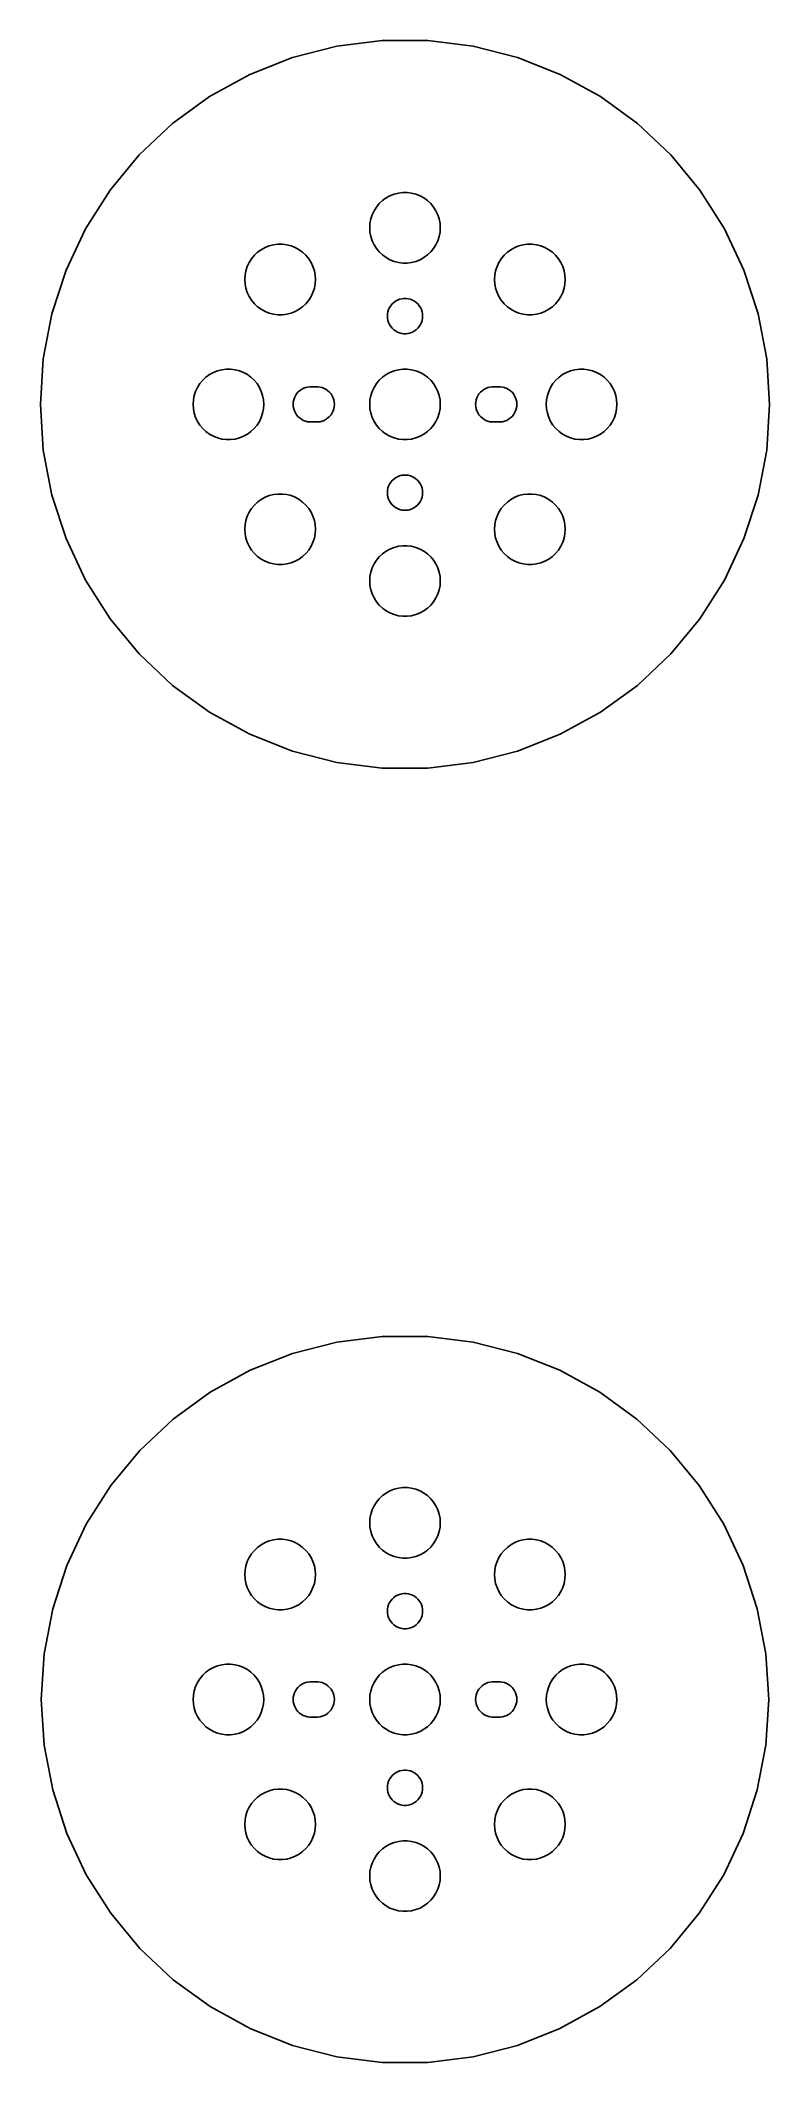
# Model space of a CAD drawing. Header units: metres. Extents: x -31 to 31, y -31 to 141.
import ezdxf

# ---------------------------------------------------------------- set-up
doc = ezdxf.new("R2010")
doc.units = ezdxf.units.M

msp = doc.modelspace()

# ---------------------------------------------------------------- linework, layer by layer
for p, q in [((-1.94472, 140.911), (-5.80351, 140.423)), ((1.94472, 140.911), (-1.94472, 140.911)), ((5.80351, 140.423), (1.94472, 140.911)), ((-9.57079, 139.456), (-13.1871, 138.024)), ((-5.80351, 140.423), (-9.57079, 139.456)), ((9.57079, 139.456), (5.80351, 140.423)), ((13.1871, 138.024), (9.57079, 139.456)), ((-13.1871, 138.024), (-16.5955, 136.15)), ((16.5955, 136.15), (13.1871, 138.024)), ((-16.5955, 136.15), (-19.7421, 133.864)), ((19.7421, 133.864), (16.5955, 136.15)), ((-19.7421, 133.864), (-22.5774, 131.202)), ((22.5774, 131.202), (19.7421, 133.864)), ((-22.5774, 131.202), (-25.0566, 128.205)), ((25.0566, 128.205), (22.5774, 131.202)), ((-25.0566, 128.205), (-27.1407, 124.921)), ((-2.1869, 127.054), (-1.91226, 127.312)), ((-1.91226, 127.312), (-1.60747, 127.533)), ((-1.60747, 127.533), (-1.27733, 127.714)), ((-1.27733, 127.714), (-0.927048, 127.853)), ((-0.927048, 127.853), (-0.562134, 127.947)), ((-0.562134, 127.947), (-0.18837, 127.994)), ((-0.18837, 127.994), (0.18837, 127.994)), ((0.18837, 127.994), (0.562134, 127.947)), ((0.562134, 127.947), (0.927048, 127.853)), ((0.927048, 127.853), (1.27733, 127.714)), ((1.27733, 127.714), (1.60747, 127.533)), ((1.60747, 127.533), (1.91226, 127.312)), ((1.91226, 127.312), (2.1869, 127.054)), ((27.1407, 124.921), (25.0566, 128.205)), ((-2.97633, 125.376), (-2.90575, 125.746)), ((-2.90575, 125.746), (-2.78932, 126.104)), ((-2.78932, 126.104), (-2.62891, 126.445)), ((-2.62891, 126.445), (-2.42705, 126.763)), ((-2.42705, 126.763), (-2.1869, 127.054)), ((2.1869, 127.054), (2.42705, 126.763)), ((2.42705, 126.763), (2.62891, 126.445)), ((2.62891, 126.445), (2.78932, 126.104)), ((2.78932, 126.104), (2.90575, 125.746)), ((2.90575, 125.746), (2.97633, 125.376)), ((-27.1407, 124.921), (-28.7968, 121.401)), ((-3, 125), (-2.97633, 125.376)), ((-2.97633, 124.624), (-3, 125)), ((-2.90575, 124.254), (-2.97633, 124.624)), ((-2.78932, 123.896), (-2.90575, 124.254)), ((-2.62891, 123.555), (-2.78932, 123.896)), ((2.78932, 123.896), (2.62891, 123.555)), ((2.90575, 124.254), (2.78932, 123.896)), ((2.97633, 124.624), (2.90575, 124.254)), ((2.97633, 125.376), (3, 125)), ((3, 125), (2.97633, 124.624)), ((28.7968, 121.401), (27.1407, 124.921)), ((-13.3963, 121.711), (-13.2359, 122.052)), ((-13.2359, 122.052), (-13.034, 122.37)), ((-13.034, 122.37), (-12.7939, 122.661)), ((-12.7939, 122.661), (-12.5193, 122.919)), ((-12.5193, 122.919), (-12.2145, 123.14)), ((-12.2145, 123.14), (-11.8843, 123.321)), ((-11.8843, 123.321), (-11.534, 123.46)), ((-11.534, 123.46), (-11.1691, 123.554)), ((-11.1691, 123.554), (-10.7954, 123.601)), ((-10.7954, 123.601), (-10.4186, 123.601)), ((-10.4186, 123.601), (-10.0448, 123.554)), ((-10.0448, 123.554), (-9.67995, 123.46)), ((-9.67995, 123.46), (-9.32965, 123.321)), ((-9.32965, 123.321), (-8.99951, 123.14)), ((-8.99951, 123.14), (-8.69472, 122.919)), ((-8.69472, 122.919), (-8.42009, 122.661)), ((-8.42009, 122.661), (-8.17995, 122.37)), ((-8.17995, 122.37), (-7.97807, 122.052)), ((-7.97807, 122.052), (-7.81766, 121.711)), ((-2.42705, 123.237), (-2.62891, 123.555)), ((-2.1869, 122.946), (-2.42705, 123.237)), ((-1.91226, 122.688), (-2.1869, 122.946)), ((-1.60747, 122.467), (-1.91226, 122.688)), ((-1.27733, 122.286), (-1.60747, 122.467)), ((-0.927048, 122.147), (-1.27733, 122.286)), ((-0.562134, 122.053), (-0.927048, 122.147)), ((-0.18837, 122.006), (-0.562134, 122.053)), ((0.18837, 122.006), (-0.18837, 122.006)), ((0.562134, 122.053), (0.18837, 122.006)), ((0.927048, 122.147), (0.562134, 122.053)), ((1.27733, 122.286), (0.927048, 122.147)), ((1.60747, 122.467), (1.27733, 122.286)), ((1.91226, 122.688), (1.60747, 122.467)), ((2.1869, 122.946), (1.91226, 122.688)), ((2.42705, 123.237), (2.1869, 122.946)), ((2.62891, 123.555), (2.42705, 123.237)), ((7.81766, 121.711), (7.97807, 122.052)), ((7.97807, 122.052), (8.17995, 122.37)), ((8.17995, 122.37), (8.42009, 122.661)), ((8.42009, 122.661), (8.69472, 122.919)), ((8.69472, 122.919), (8.99951, 123.14)), ((8.99951, 123.14), (9.32965, 123.321)), ((9.32965, 123.321), (9.67995, 123.46)), ((9.67995, 123.46), (10.0448, 123.554)), ((10.0448, 123.554), (10.4186, 123.601)), ((10.4186, 123.601), (10.7954, 123.601)), ((10.7954, 123.601), (11.1691, 123.554)), ((11.1691, 123.554), (11.534, 123.46)), ((11.534, 123.46), (11.8843, 123.321)), ((11.8843, 123.321), (12.2145, 123.14)), ((12.2145, 123.14), (12.5193, 122.919)), ((12.5193, 122.919), (12.7939, 122.661)), ((12.7939, 122.661), (13.034, 122.37)), ((13.034, 122.37), (13.2359, 122.052)), ((13.2359, 122.052), (13.3963, 121.711)), ((-28.7968, 121.401), (-29.9987, 117.702)), ((-13.607, 120.607), (-13.5833, 120.983)), ((-13.5833, 120.231), (-13.607, 120.607)), ((-13.5833, 120.983), (-13.5127, 121.353)), ((-13.5127, 119.861), (-13.5833, 120.231)), ((-13.5127, 121.353), (-13.3963, 121.711)), ((-7.81766, 121.711), (-7.70125, 121.353)), ((-7.70125, 121.353), (-7.63065, 120.983)), ((-7.63065, 120.231), (-7.70125, 119.861)), ((-7.63065, 120.983), (-7.60699, 120.607)), ((-7.60699, 120.607), (-7.63065, 120.231)), ((7.60699, 120.607), (7.63065, 120.983)), ((7.63065, 120.231), (7.60699, 120.607)), ((7.63065, 120.983), (7.70125, 121.353)), ((7.70125, 119.861), (7.63065, 120.231)), ((7.70125, 121.353), (7.81766, 121.711)), ((13.3963, 121.711), (13.5127, 121.353)), ((13.5127, 121.353), (13.5833, 120.983)), ((13.5833, 120.231), (13.5127, 119.861)), ((13.5833, 120.983), (13.607, 120.607)), ((13.607, 120.607), (13.5833, 120.231)), ((29.9987, 117.702), (28.7968, 121.401)), ((-13.3963, 119.503), (-13.5127, 119.861)), ((-13.2359, 119.162), (-13.3963, 119.503)), ((-13.034, 118.844), (-13.2359, 119.162)), ((-12.7939, 118.553), (-13.034, 118.844)), ((-12.5193, 118.295), (-12.7939, 118.553)), ((-8.42009, 118.553), (-8.69472, 118.295)), ((-8.17995, 118.844), (-8.42009, 118.553)), ((-7.97807, 119.162), (-8.17995, 118.844)), ((-7.81766, 119.503), (-7.97807, 119.162)), ((-7.70125, 119.861), (-7.81766, 119.503)), ((-1.21352, 118.382), (-1.09344, 118.527)), ((-1.09344, 118.527), (-0.956131, 118.656)), ((-0.956131, 118.656), (-0.803726, 118.766)), ((-0.803726, 118.766), (-0.638657, 118.857)), ((-0.638657, 118.857), (-0.463516, 118.927)), ((-0.463516, 118.927), (-0.281067, 118.973)), ((-0.281067, 118.973), (-0.094177, 118.997)), ((-0.094177, 118.997), (0.094177, 118.997)), ((0.094177, 118.997), (0.281067, 118.973)), ((0.281067, 118.973), (0.463516, 118.927)), ((0.463516, 118.927), (0.638657, 118.857)), ((0.638657, 118.857), (0.803726, 118.766)), ((0.803726, 118.766), (0.956131, 118.656)), ((0.956131, 118.656), (1.09344, 118.527)), ((1.09344, 118.527), (1.21352, 118.382)), ((7.81766, 119.503), (7.70125, 119.861)), ((7.97807, 119.162), (7.81766, 119.503)), ((8.17995, 118.844), (7.97807, 119.162)), ((8.42009, 118.553), (8.17995, 118.844)), ((8.69472, 118.295), (8.42009, 118.553)), ((12.7939, 118.553), (12.5193, 118.295)), ((13.034, 118.844), (12.7939, 118.553)), ((13.2359, 119.162), (13.034, 118.844)), ((13.3963, 119.503), (13.2359, 119.162)), ((13.5127, 119.861), (13.3963, 119.503)), ((-29.9987, 117.702), (-30.7275, 113.882)), ((-12.2145, 118.074), (-12.5193, 118.295)), ((-11.8843, 117.893), (-12.2145, 118.074)), ((-11.534, 117.754), (-11.8843, 117.893)), ((-11.1691, 117.66), (-11.534, 117.754)), ((-10.7954, 117.613), (-11.1691, 117.66)), ((-10.4186, 117.613), (-10.7954, 117.613)), ((-10.0448, 117.66), (-10.4186, 117.613)), ((-9.67995, 117.754), (-10.0448, 117.66)), ((-9.32965, 117.893), (-9.67995, 117.754)), ((-8.99951, 118.074), (-9.32965, 117.893)), ((-8.69472, 118.295), (-8.99951, 118.074)), ((-1.5, 117.5), (-1.48816, 117.688)), ((-1.48816, 117.312), (-1.5, 117.5)), ((-1.48816, 117.688), (-1.45287, 117.873)), ((-1.45287, 117.127), (-1.48816, 117.312)), ((-1.45287, 117.873), (-1.39465, 118.052)), ((-1.39465, 116.948), (-1.45287, 117.127)), ((-1.39465, 118.052), (-1.31445, 118.223)), ((-1.31445, 116.777), (-1.39465, 116.948)), ((-1.31445, 118.223), (-1.21352, 118.382)), ((1.21352, 118.382), (1.31445, 118.223)), ((1.31445, 118.223), (1.39465, 118.052)), ((1.39465, 116.948), (1.31445, 116.777)), ((1.39465, 118.052), (1.45287, 117.873)), ((1.45287, 117.127), (1.39465, 116.948)), ((1.45287, 117.873), (1.48816, 117.688)), ((1.48816, 117.312), (1.45287, 117.127)), ((1.48816, 117.688), (1.5, 117.5)), ((1.5, 117.5), (1.48816, 117.312)), ((8.99951, 118.074), (8.69472, 118.295)), ((9.32965, 117.893), (8.99951, 118.074)), ((9.67995, 117.754), (9.32965, 117.893)), ((10.0448, 117.66), (9.67995, 117.754)), ((10.4186, 117.613), (10.0448, 117.66)), ((10.7954, 117.613), (10.4186, 117.613)), ((11.1691, 117.66), (10.7954, 117.613)), ((11.534, 117.754), (11.1691, 117.66)), ((11.8843, 117.893), (11.534, 117.754)), ((12.2145, 118.074), (11.8843, 117.893)), ((12.5193, 118.295), (12.2145, 118.074)), ((30.7275, 113.882), (29.9987, 117.702)), ((-1.21352, 116.618), (-1.31445, 116.777)), ((-1.09344, 116.473), (-1.21352, 116.618)), ((-0.956131, 116.344), (-1.09344, 116.473)), ((-0.803726, 116.234), (-0.956131, 116.344)), ((-0.638657, 116.143), (-0.803726, 116.234)), ((-0.463516, 116.073), (-0.638657, 116.143)), ((-0.281067, 116.027), (-0.463516, 116.073)), ((-0.094177, 116.003), (-0.281067, 116.027)), ((0.094177, 116.003), (-0.094177, 116.003)), ((0.281067, 116.027), (0.094177, 116.003)), ((0.463516, 116.073), (0.281067, 116.027)), ((0.638657, 116.143), (0.463516, 116.073)), ((0.803726, 116.234), (0.638657, 116.143)), ((0.956131, 116.344), (0.803726, 116.234)), ((1.09344, 116.473), (0.956131, 116.344)), ((1.21352, 116.618), (1.09344, 116.473)), ((1.31445, 116.777), (1.21352, 116.618)), ((-30.7275, 113.882), (-30.9717, 110)), ((30.9717, 110), (30.7275, 113.882)), ((-17.6289, 111.445), (-17.427, 111.763)), ((-17.427, 111.763), (-17.1869, 112.054)), ((-17.1869, 112.054), (-16.9123, 112.312)), ((-16.9123, 112.312), (-16.6075, 112.533)), ((-16.6075, 112.533), (-16.2773, 112.714)), ((-16.2773, 112.714), (-15.927, 112.853)), ((-15.927, 112.853), (-15.5621, 112.947)), ((-15.5621, 112.947), (-15.1884, 112.994)), ((-15.1884, 112.994), (-14.8116, 112.994)), ((-14.8116, 112.994), (-14.4379, 112.947)), ((-14.4379, 112.947), (-14.0729, 112.853)), ((-14.0729, 112.853), (-13.7227, 112.714)), ((-13.7227, 112.714), (-13.3925, 112.533)), ((-13.3925, 112.533), (-13.0877, 112.312)), ((-13.0877, 112.312), (-12.8131, 112.054)), ((-12.8131, 112.054), (-12.5729, 111.763)), ((-12.5729, 111.763), (-12.3711, 111.445)), ((-2.62891, 111.445), (-2.42705, 111.763)), ((-2.42705, 111.763), (-2.1869, 112.054)), ((-2.1869, 112.054), (-1.91226, 112.312)), ((-1.91226, 112.312), (-1.60747, 112.533)), ((-1.60747, 112.533), (-1.27733, 112.714)), ((-1.27733, 112.714), (-0.927048, 112.853)), ((-0.927048, 112.853), (-0.562134, 112.947)), ((-0.562134, 112.947), (-0.18837, 112.994)), ((-0.18837, 112.994), (0.18837, 112.994)), ((0.18837, 112.994), (0.562134, 112.947)), ((0.562134, 112.947), (0.927048, 112.853)), ((0.927048, 112.853), (1.27733, 112.714)), ((1.27733, 112.714), (1.60747, 112.533)), ((1.60747, 112.533), (1.91226, 112.312)), ((1.91226, 112.312), (2.1869, 112.054)), ((2.1869, 112.054), (2.42705, 111.763)), ((2.42705, 111.763), (2.62891, 111.445)), ((12.3711, 111.445), (12.5729, 111.763)), ((12.5729, 111.763), (12.8131, 112.054)), ((12.8131, 112.054), (13.0877, 112.312)), ((13.0877, 112.312), (13.3925, 112.533)), ((13.3925, 112.533), (13.7227, 112.714)), ((13.7227, 112.714), (14.0729, 112.853)), ((14.0729, 112.853), (14.4379, 112.947)), ((14.4379, 112.947), (14.8116, 112.994)), ((14.8116, 112.994), (15.1884, 112.994)), ((15.1884, 112.994), (15.5621, 112.947)), ((15.5621, 112.947), (15.927, 112.853)), ((15.927, 112.853), (16.2773, 112.714)), ((16.2773, 112.714), (16.6075, 112.533)), ((16.6075, 112.533), (16.9123, 112.312)), ((16.9123, 112.312), (17.1869, 112.054)), ((17.1869, 112.054), (17.427, 111.763)), ((17.427, 111.763), (17.6289, 111.445)), ((-30.9717, 110), (-30.7275, 106.118)), ((-18, 110), (-17.9763, 110.376)), ((-17.9763, 109.624), (-18, 110)), ((-17.9763, 110.376), (-17.9057, 110.746)), ((-17.9057, 110.746), (-17.7893, 111.104)), ((-17.7893, 111.104), (-17.6289, 111.445)), ((-12.3711, 111.445), (-12.2107, 111.104)), ((-12.2107, 111.104), (-12.0942, 110.746)), ((-12.0942, 110.746), (-12.0237, 110.376)), ((-12.0237, 110.376), (-12, 110)), ((-12, 110), (-12.0237, 109.624)), ((-9.5, 110), (-9.48816, 110.188)), ((-9.48816, 109.812), (-9.5, 110)), ((-9.48816, 110.188), (-9.45287, 110.373)), ((-9.45287, 110.373), (-9.39465, 110.552)), ((-9.39465, 110.552), (-9.31445, 110.723)), ((-9.31445, 110.723), (-9.21352, 110.882)), ((-9.21352, 110.882), (-9.09344, 111.027)), ((-9.09344, 111.027), (-8.95613, 111.156)), ((-8.95613, 111.156), (-8.80373, 111.266)), ((-8.80373, 111.266), (-8.63866, 111.357)), ((-8.63866, 111.357), (-8.46352, 111.427)), ((-8.46352, 111.427), (-8.28107, 111.473)), ((-8.28107, 111.473), (-8.09418, 111.497)), ((-8.09418, 111.497), (-7.40581, 111.497)), ((-7.40581, 111.497), (-7.21892, 111.473)), ((-7.21892, 111.473), (-7.03647, 111.427)), ((-7.03647, 111.427), (-6.86133, 111.357)), ((-6.86133, 111.357), (-6.69626, 111.266)), ((-6.69626, 111.266), (-6.54385, 111.156)), ((-6.54385, 111.156), (-6.40654, 111.027)), ((-6.40654, 111.027), (-6.28647, 110.882)), ((-6.28647, 110.882), (-6.18553, 110.723)), ((-6.18553, 110.723), (-6.10533, 110.552)), ((-6.10533, 110.552), (-6.04712, 110.373)), ((-6.04712, 110.373), (-6.01183, 110.188)), ((-6.01183, 110.188), (-6, 110)), ((-6, 110), (-6.01183, 109.812)), ((-3, 110), (-2.97633, 110.376)), ((-2.97633, 109.624), (-3, 110)), ((-2.97633, 110.376), (-2.90575, 110.746)), ((-2.90575, 110.746), (-2.78932, 111.104)), ((-2.78932, 111.104), (-2.62891, 111.445)), ((2.62891, 111.445), (2.78932, 111.104)), ((2.78932, 111.104), (2.90575, 110.746)), ((2.90575, 110.746), (2.97633, 110.376)), ((2.97633, 110.376), (3, 110)), ((3, 110), (2.97633, 109.624)), ((6, 110), (6.01183, 110.188)), ((6.01183, 109.812), (6, 110)), ((6.01183, 110.188), (6.04712, 110.373)), ((6.04712, 110.373), (6.10533, 110.552)), ((6.10533, 110.552), (6.18553, 110.723)), ((6.18553, 110.723), (6.28647, 110.882)), ((6.28647, 110.882), (6.40654, 111.027)), ((6.40654, 111.027), (6.54385, 111.156)), ((6.54385, 111.156), (6.69626, 111.266)), ((6.69626, 111.266), (6.86133, 111.357)), ((6.86133, 111.357), (7.03647, 111.427)), ((7.03647, 111.427), (7.21892, 111.473)), ((7.21892, 111.473), (7.40581, 111.497)), ((7.40581, 111.497), (8.09418, 111.497)), ((8.09418, 111.497), (8.28107, 111.473)), ((8.28107, 111.473), (8.46352, 111.427)), ((8.46352, 111.427), (8.63866, 111.357)), ((8.63866, 111.357), (8.80373, 111.266)), ((8.80373, 111.266), (8.95613, 111.156)), ((8.95613, 111.156), (9.09344, 111.027)), ((9.09344, 111.027), (9.21352, 110.882)), ((9.21352, 110.882), (9.31445, 110.723)), ((9.31445, 110.723), (9.39465, 110.552)), ((9.39465, 110.552), (9.45287, 110.373)), ((9.45287, 110.373), (9.48816, 110.188)), ((9.48816, 110.188), (9.5, 110)), ((9.5, 110), (9.48816, 109.812)), ((12, 110), (12.0237, 110.376)), ((12.0237, 109.624), (12, 110)), ((12.0237, 110.376), (12.0942, 110.746)), ((12.0942, 110.746), (12.2107, 111.104)), ((12.2107, 111.104), (12.3711, 111.445)), ((17.6289, 111.445), (17.7893, 111.104)), ((17.7893, 111.104), (17.9057, 110.746)), ((17.9057, 110.746), (17.9763, 110.376)), ((17.9763, 110.376), (18, 110)), ((18, 110), (17.9763, 109.624)), ((30.7275, 106.118), (30.9717, 110)), ((-17.9057, 109.254), (-17.9763, 109.624)), ((-17.7893, 108.896), (-17.9057, 109.254)), ((-17.6289, 108.555), (-17.7893, 108.896)), ((-17.427, 108.237), (-17.6289, 108.555)), ((-17.1869, 107.946), (-17.427, 108.237)), ((-12.5729, 108.237), (-12.8131, 107.946)), ((-12.3711, 108.555), (-12.5729, 108.237)), ((-12.2107, 108.896), (-12.3711, 108.555)), ((-12.0942, 109.254), (-12.2107, 108.896)), ((-12.0237, 109.624), (-12.0942, 109.254)), ((-9.45287, 109.627), (-9.48816, 109.812)), ((-9.39465, 109.448), (-9.45287, 109.627)), ((-9.31445, 109.277), (-9.39465, 109.448)), ((-9.21352, 109.118), (-9.31445, 109.277)), ((-9.09344, 108.973), (-9.21352, 109.118)), ((-8.95613, 108.844), (-9.09344, 108.973)), ((-8.80373, 108.734), (-8.95613, 108.844)), ((-8.63866, 108.643), (-8.80373, 108.734)), ((-8.46352, 108.573), (-8.63866, 108.643)), ((-8.28107, 108.527), (-8.46352, 108.573)), ((-8.09418, 108.503), (-8.28107, 108.527)), ((-7.40581, 108.503), (-8.09418, 108.503)), ((-7.21892, 108.527), (-7.40581, 108.503)), ((-7.03647, 108.573), (-7.21892, 108.527)), ((-6.86133, 108.643), (-7.03647, 108.573)), ((-6.69626, 108.734), (-6.86133, 108.643)), ((-6.54385, 108.844), (-6.69626, 108.734)), ((-6.40654, 108.973), (-6.54385, 108.844)), ((-6.28647, 109.118), (-6.40654, 108.973)), ((-6.18553, 109.277), (-6.28647, 109.118)), ((-6.10533, 109.448), (-6.18553, 109.277)), ((-6.04712, 109.627), (-6.10533, 109.448)), ((-6.01183, 109.812), (-6.04712, 109.627)), ((-2.90575, 109.254), (-2.97633, 109.624)), ((-2.78932, 108.896), (-2.90575, 109.254)), ((-2.62891, 108.555), (-2.78932, 108.896)), ((-2.42705, 108.237), (-2.62891, 108.555)), ((-2.1869, 107.946), (-2.42705, 108.237)), ((2.42705, 108.237), (2.1869, 107.946)), ((2.62891, 108.555), (2.42705, 108.237)), ((2.78932, 108.896), (2.62891, 108.555)), ((2.90575, 109.254), (2.78932, 108.896)), ((2.97633, 109.624), (2.90575, 109.254)), ((6.04712, 109.627), (6.01183, 109.812)), ((6.10533, 109.448), (6.04712, 109.627)), ((6.18553, 109.277), (6.10533, 109.448)), ((6.28647, 109.118), (6.18553, 109.277)), ((6.40654, 108.973), (6.28647, 109.118)), ((6.54385, 108.844), (6.40654, 108.973)), ((6.69626, 108.734), (6.54385, 108.844)), ((6.86133, 108.643), (6.69626, 108.734)), ((7.03647, 108.573), (6.86133, 108.643)), ((7.21892, 108.527), (7.03647, 108.573)), ((7.40581, 108.503), (7.21892, 108.527)), ((8.09418, 108.503), (7.40581, 108.503)), ((8.28107, 108.527), (8.09418, 108.503)), ((8.46352, 108.573), (8.28107, 108.527)), ((8.63866, 108.643), (8.46352, 108.573)), ((8.80373, 108.734), (8.63866, 108.643)), ((8.95613, 108.844), (8.80373, 108.734)), ((9.09344, 108.973), (8.95613, 108.844)), ((9.21352, 109.118), (9.09344, 108.973)), ((9.31445, 109.277), (9.21352, 109.118)), ((9.39465, 109.448), (9.31445, 109.277)), ((9.45287, 109.627), (9.39465, 109.448)), ((9.48816, 109.812), (9.45287, 109.627)), ((12.0942, 109.254), (12.0237, 109.624)), ((12.2107, 108.896), (12.0942, 109.254)), ((12.3711, 108.555), (12.2107, 108.896)), ((12.5729, 108.237), (12.3711, 108.555)), ((12.8131, 107.946), (12.5729, 108.237)), ((17.427, 108.237), (17.1869, 107.946)), ((17.6289, 108.555), (17.427, 108.237)), ((17.7893, 108.896), (17.6289, 108.555)), ((17.9057, 109.254), (17.7893, 108.896)), ((17.9763, 109.624), (17.9057, 109.254)), ((-16.9123, 107.688), (-17.1869, 107.946)), ((-16.6075, 107.467), (-16.9123, 107.688)), ((-16.2773, 107.286), (-16.6075, 107.467)), ((-15.927, 107.147), (-16.2773, 107.286)), ((-15.5621, 107.053), (-15.927, 107.147)), ((-15.1884, 107.006), (-15.5621, 107.053)), ((-14.8116, 107.006), (-15.1884, 107.006)), ((-14.4379, 107.053), (-14.8116, 107.006)), ((-14.0729, 107.147), (-14.4379, 107.053)), ((-13.7227, 107.286), (-14.0729, 107.147)), ((-13.3925, 107.467), (-13.7227, 107.286)), ((-13.0877, 107.688), (-13.3925, 107.467)), ((-12.8131, 107.946), (-13.0877, 107.688)), ((-1.91226, 107.688), (-2.1869, 107.946)), ((-1.60747, 107.467), (-1.91226, 107.688)), ((-1.27733, 107.286), (-1.60747, 107.467)), ((-0.927048, 107.147), (-1.27733, 107.286)), ((-0.562134, 107.053), (-0.927048, 107.147)), ((-0.18837, 107.006), (-0.562134, 107.053)), ((0.18837, 107.006), (-0.18837, 107.006)), ((0.562134, 107.053), (0.18837, 107.006)), ((0.927048, 107.147), (0.562134, 107.053)), ((1.27733, 107.286), (0.927048, 107.147)), ((1.60747, 107.467), (1.27733, 107.286)), ((1.91226, 107.688), (1.60747, 107.467)), ((2.1869, 107.946), (1.91226, 107.688)), ((13.0877, 107.688), (12.8131, 107.946)), ((13.3925, 107.467), (13.0877, 107.688)), ((13.7227, 107.286), (13.3925, 107.467)), ((14.0729, 107.147), (13.7227, 107.286)), ((14.4379, 107.053), (14.0729, 107.147)), ((14.8116, 107.006), (14.4379, 107.053)), ((15.1884, 107.006), (14.8116, 107.006)), ((15.5621, 107.053), (15.1884, 107.006)), ((15.927, 107.147), (15.5621, 107.053)), ((16.2773, 107.286), (15.927, 107.147)), ((16.6075, 107.467), (16.2773, 107.286)), ((16.9123, 107.688), (16.6075, 107.467)), ((17.1869, 107.946), (16.9123, 107.688)), ((-30.7275, 106.118), (-29.9987, 102.298)), ((29.9987, 102.298), (30.7275, 106.118)), ((-1.45287, 102.873), (-1.39465, 103.052)), ((-1.39465, 103.052), (-1.31445, 103.223)), ((-1.31445, 103.223), (-1.21352, 103.382)), ((-1.21352, 103.382), (-1.09344, 103.527)), ((-1.09344, 103.527), (-0.956131, 103.656)), ((-0.956131, 103.656), (-0.803726, 103.766)), ((-0.803726, 103.766), (-0.638657, 103.857)), ((-0.638657, 103.857), (-0.463516, 103.927)), ((-0.463516, 103.927), (-0.281067, 103.973)), ((-0.281067, 103.973), (-0.094177, 103.997)), ((-0.094177, 103.997), (0.094177, 103.997)), ((0.094177, 103.997), (0.281067, 103.973)), ((0.281067, 103.973), (0.463516, 103.927)), ((0.463516, 103.927), (0.638657, 103.857)), ((0.638657, 103.857), (0.803726, 103.766)), ((0.803726, 103.766), (0.956131, 103.656)), ((0.956131, 103.656), (1.09344, 103.527)), ((1.09344, 103.527), (1.21352, 103.382)), ((1.21352, 103.382), (1.31445, 103.223)), ((1.31445, 103.223), (1.39465, 103.052)), ((1.39465, 103.052), (1.45287, 102.873)), ((-29.9987, 102.298), (-28.7968, 98.5986)), ((-13.034, 101.156), (-12.7939, 101.447)), ((-12.7939, 101.447), (-12.5193, 101.705)), ((-12.5193, 101.705), (-12.2145, 101.926)), ((-12.2145, 101.926), (-11.8843, 102.107)), ((-11.8843, 102.107), (-11.534, 102.246)), ((-11.534, 102.246), (-11.1691, 102.34)), ((-11.1691, 102.34), (-10.7954, 102.387)), ((-10.7954, 102.387), (-10.4186, 102.387)), ((-10.4186, 102.387), (-10.0448, 102.34)), ((-10.0448, 102.34), (-9.67995, 102.246)), ((-9.67995, 102.246), (-9.32965, 102.107)), ((-9.32965, 102.107), (-8.99951, 101.926)), ((-8.99951, 101.926), (-8.69472, 101.705)), ((-8.69472, 101.705), (-8.42009, 101.447)), ((-8.42009, 101.447), (-8.17995, 101.156)), ((-1.5, 102.5), (-1.48816, 102.688)), ((-1.48816, 102.312), (-1.5, 102.5)), ((-1.48816, 102.688), (-1.45287, 102.873)), ((-1.45287, 102.127), (-1.48816, 102.312)), ((-1.39465, 101.948), (-1.45287, 102.127)), ((-1.31445, 101.777), (-1.39465, 101.948)), ((-1.21352, 101.618), (-1.31445, 101.777)), ((-1.09344, 101.473), (-1.21352, 101.618)), ((-0.956131, 101.344), (-1.09344, 101.473)), ((-0.803726, 101.234), (-0.956131, 101.344)), ((0.956131, 101.344), (0.803726, 101.234)), ((1.09344, 101.473), (0.956131, 101.344)), ((1.21352, 101.618), (1.09344, 101.473)), ((1.31445, 101.777), (1.21352, 101.618)), ((1.39465, 101.948), (1.31445, 101.777)), ((1.45287, 102.127), (1.39465, 101.948)), ((1.45287, 102.873), (1.48816, 102.688)), ((1.48816, 102.312), (1.45287, 102.127)), ((1.48816, 102.688), (1.5, 102.5)), ((1.5, 102.5), (1.48816, 102.312)), ((8.17995, 101.156), (8.42009, 101.447)), ((8.42009, 101.447), (8.69472, 101.705)), ((8.69472, 101.705), (8.99951, 101.926)), ((8.99951, 101.926), (9.32965, 102.107)), ((9.32965, 102.107), (9.67995, 102.246)), ((9.67995, 102.246), (10.0448, 102.34)), ((10.0448, 102.34), (10.4186, 102.387)), ((10.4186, 102.387), (10.7954, 102.387)), ((10.7954, 102.387), (11.1691, 102.34)), ((11.1691, 102.34), (11.534, 102.246)), ((11.534, 102.246), (11.8843, 102.107)), ((11.8843, 102.107), (12.2145, 101.926)), ((12.2145, 101.926), (12.5193, 101.705)), ((12.5193, 101.705), (12.7939, 101.447)), ((12.7939, 101.447), (13.034, 101.156)), ((28.7968, 98.5986), (29.9987, 102.298)), ((-13.607, 99.393), (-13.5833, 99.769)), ((-13.5833, 99.769), (-13.5127, 100.139)), ((-13.5127, 100.139), (-13.3963, 100.497)), ((-13.3963, 100.497), (-13.2359, 100.838)), ((-13.2359, 100.838), (-13.034, 101.156)), ((-8.17995, 101.156), (-7.97807, 100.838)), ((-7.97807, 100.838), (-7.81766, 100.497)), ((-7.81766, 100.497), (-7.70125, 100.139)), ((-7.70125, 100.139), (-7.63065, 99.769)), ((-7.63065, 99.769), (-7.60699, 99.393)), ((-0.638657, 101.143), (-0.803726, 101.234)), ((-0.463516, 101.073), (-0.638657, 101.143)), ((-0.281067, 101.027), (-0.463516, 101.073)), ((-0.094177, 101.003), (-0.281067, 101.027)), ((0.094177, 101.003), (-0.094177, 101.003)), ((0.281067, 101.027), (0.094177, 101.003)), ((0.463516, 101.073), (0.281067, 101.027)), ((0.638657, 101.143), (0.463516, 101.073)), ((0.803726, 101.234), (0.638657, 101.143)), ((7.60699, 99.393), (7.63065, 99.769)), ((7.63065, 99.769), (7.70125, 100.139)), ((7.70125, 100.139), (7.81766, 100.497)), ((7.81766, 100.497), (7.97807, 100.838)), ((7.97807, 100.838), (8.17995, 101.156)), ((13.034, 101.156), (13.2359, 100.838)), ((13.2359, 100.838), (13.3963, 100.497)), ((13.3963, 100.497), (13.5127, 100.139)), ((13.5127, 100.139), (13.5833, 99.769)), ((13.5833, 99.769), (13.607, 99.393)), ((-28.7968, 98.5986), (-27.1407, 95.0793)), ((-13.5833, 99.017), (-13.607, 99.393)), ((-13.5127, 98.6469), (-13.5833, 99.017)), ((-13.3963, 98.2886), (-13.5127, 98.6469)), ((-13.2359, 97.9478), (-13.3963, 98.2886)), ((-13.034, 97.6297), (-13.2359, 97.9478)), ((-7.97807, 97.9478), (-8.17995, 97.6297)), ((-7.81766, 98.2886), (-7.97807, 97.9478)), ((-7.70125, 98.6469), (-7.81766, 98.2886)), ((-7.63065, 99.017), (-7.70125, 98.6469)), ((-7.60699, 99.393), (-7.63065, 99.017)), ((-0.927048, 97.8532), (-0.562134, 97.9469)), ((-0.562134, 97.9469), (-0.18837, 97.9941)), ((-0.18837, 97.9941), (0.18837, 97.9941)), ((0.18837, 97.9941), (0.562134, 97.9469)), ((0.562134, 97.9469), (0.927048, 97.8532)), ((7.63065, 99.017), (7.60699, 99.393)), ((7.70125, 98.6469), (7.63065, 99.017)), ((7.81766, 98.2886), (7.70125, 98.6469)), ((7.97807, 97.9478), (7.81766, 98.2886)), ((8.17995, 97.6297), (7.97807, 97.9478)), ((13.2359, 97.9478), (13.034, 97.6297)), ((13.3963, 98.2886), (13.2359, 97.9478)), ((13.5127, 98.6469), (13.3963, 98.2886)), ((13.5833, 99.017), (13.5127, 98.6469)), ((13.607, 99.393), (13.5833, 99.017)), ((27.1407, 95.0793), (28.7968, 98.5986)), ((-12.7939, 97.3394), (-13.034, 97.6297)), ((-12.5193, 97.0815), (-12.7939, 97.3394)), ((-12.2145, 96.86), (-12.5193, 97.0815)), ((-11.8843, 96.6785), (-12.2145, 96.86)), ((-11.534, 96.5398), (-11.8843, 96.6785)), ((-11.1691, 96.4462), (-11.534, 96.5398)), ((-10.7954, 96.3989), (-11.1691, 96.4462)), ((-10.4186, 96.3989), (-10.7954, 96.3989)), ((-10.0448, 96.4462), (-10.4186, 96.3989)), ((-9.67995, 96.5398), (-10.0448, 96.4462)), ((-9.32965, 96.6785), (-9.67995, 96.5398)), ((-8.99951, 96.86), (-9.32965, 96.6785)), ((-8.69472, 97.0815), (-8.99951, 96.86)), ((-8.42009, 97.3394), (-8.69472, 97.0815)), ((-8.17995, 97.6297), (-8.42009, 97.3394)), ((-2.78932, 96.1044), (-2.62891, 96.4453)), ((-2.62891, 96.4453), (-2.42705, 96.7634)), ((-2.42705, 96.7634), (-2.1869, 97.0536)), ((-2.1869, 97.0536), (-1.91226, 97.3116)), ((-1.91226, 97.3116), (-1.60747, 97.533)), ((-1.60747, 97.533), (-1.27733, 97.7145)), ((-1.27733, 97.7145), (-0.927048, 97.8532)), ((0.927048, 97.8532), (1.27733, 97.7145)), ((1.27733, 97.7145), (1.60747, 97.533)), ((1.60747, 97.533), (1.91226, 97.3116)), ((1.91226, 97.3116), (2.1869, 97.0536)), ((2.1869, 97.0536), (2.42705, 96.7634)), ((2.42705, 96.7634), (2.62891, 96.4453)), ((2.62891, 96.4453), (2.78932, 96.1044)), ((8.42009, 97.3394), (8.17995, 97.6297)), ((8.69472, 97.0815), (8.42009, 97.3394)), ((8.99951, 96.86), (8.69472, 97.0815)), ((9.32965, 96.6785), (8.99951, 96.86)), ((9.67995, 96.5398), (9.32965, 96.6785)), ((10.0448, 96.4462), (9.67995, 96.5398)), ((10.4186, 96.3989), (10.0448, 96.4462)), ((10.7954, 96.3989), (10.4186, 96.3989)), ((11.1691, 96.4462), (10.7954, 96.3989)), ((11.534, 96.5398), (11.1691, 96.4462)), ((11.8843, 96.6785), (11.534, 96.5398)), ((12.2145, 96.86), (11.8843, 96.6785)), ((12.5193, 97.0815), (12.2145, 96.86)), ((12.7939, 97.3394), (12.5193, 97.0815)), ((13.034, 97.6297), (12.7939, 97.3394)), ((-27.1407, 95.0793), (-25.0566, 91.7953)), ((-3, 95), (-2.97633, 95.376)), ((-2.97633, 94.624), (-3, 95)), ((-2.97633, 95.376), (-2.90575, 95.7461)), ((-2.90575, 94.2539), (-2.97633, 94.624)), ((-2.90575, 95.7461), (-2.78932, 96.1044)), ((2.78932, 96.1044), (2.90575, 95.7461)), ((2.90575, 95.7461), (2.97633, 95.376)), ((2.97633, 94.624), (2.90575, 94.2539)), ((2.97633, 95.376), (3, 95)), ((3, 95), (2.97633, 94.624)), ((25.0566, 91.7953), (27.1407, 95.0793)), ((-2.78932, 93.8956), (-2.90575, 94.2539)), ((-2.62891, 93.5547), (-2.78932, 93.8956)), ((-2.42705, 93.2366), (-2.62891, 93.5547)), ((-2.1869, 92.9464), (-2.42705, 93.2366)), ((-1.91226, 92.6885), (-2.1869, 92.9464)), ((2.1869, 92.9464), (1.91226, 92.6885)), ((2.42705, 93.2366), (2.1869, 92.9464)), ((2.62891, 93.5547), (2.42705, 93.2366)), ((2.78932, 93.8956), (2.62891, 93.5547)), ((2.90575, 94.2539), (2.78932, 93.8956)), ((-25.0566, 91.7953), (-22.5774, 88.7984)), ((-1.60747, 92.467), (-1.91226, 92.6885)), ((-1.27733, 92.2855), (-1.60747, 92.467)), ((-0.927048, 92.1468), (-1.27733, 92.2855)), ((-0.562134, 92.0531), (-0.927048, 92.1468)), ((-0.18837, 92.0059), (-0.562134, 92.0531)), ((0.18837, 92.0059), (-0.18837, 92.0059)), ((0.562134, 92.0531), (0.18837, 92.0059)), ((0.927048, 92.1468), (0.562134, 92.0531)), ((1.27733, 92.2855), (0.927048, 92.1468)), ((1.60747, 92.467), (1.27733, 92.2855)), ((1.91226, 92.6885), (1.60747, 92.467)), ((22.5774, 88.7984), (25.0566, 91.7953)), ((-22.5774, 88.7984), (-19.7421, 86.1359)), ((19.7421, 86.1359), (22.5774, 88.7984)), ((-19.7421, 86.1359), (-16.5955, 83.8497)), ((16.5955, 83.8497), (19.7421, 86.1359)), ((-16.5955, 83.8497), (-13.1871, 81.976)), ((13.1871, 81.976), (16.5955, 83.8497)), ((-13.1871, 81.976), (-9.57079, 80.5441)), ((9.57079, 80.5441), (13.1871, 81.976)), ((-9.57079, 80.5441), (-5.80351, 79.5769)), ((-5.80351, 79.5769), (-1.94472, 79.0894)), ((-1.94472, 79.0894), (1.94472, 79.0894)), ((1.94472, 79.0894), (5.80351, 79.5769)), ((5.80351, 79.5769), (9.57079, 80.5441)), ((-9.54918, 29.3894), (-13.1573, 27.9608)), ((-5.79041, 30.3544), (-9.54918, 29.3894)), ((-1.94034, 30.8408), (-5.79041, 30.3544)), ((1.94034, 30.8408), (-1.94034, 30.8408)), ((5.79041, 30.3544), (1.94034, 30.8408)), ((9.54918, 29.3894), (5.79041, 30.3544)), ((13.1573, 27.9608), (9.54918, 29.3894)), ((-13.1573, 27.9608), (-16.558, 26.0912)), ((16.558, 26.0912), (13.1573, 27.9608)), ((-16.558, 26.0912), (-19.6975, 23.8102)), ((19.6975, 23.8102), (16.558, 26.0912)), ((-19.6975, 23.8102), (-22.5264, 21.1537)), ((22.5264, 21.1537), (19.6975, 23.8102)), ((-22.5264, 21.1537), (-25.0001, 18.1636)), ((25.0001, 18.1636), (22.5264, 21.1537)), ((-25.0001, 18.1636), (-27.0795, 14.8871)), ((-2.1869, 17.0536), (-1.91226, 17.3115)), ((-1.91226, 17.3115), (-1.60747, 17.533)), ((-1.60747, 17.533), (-1.27733, 17.7145)), ((-1.27733, 17.7145), (-0.927048, 17.8532)), ((-0.927048, 17.8532), (-0.562134, 17.9469)), ((-0.562134, 17.9469), (-0.18837, 17.9941)), ((-0.18837, 17.9941), (0.18837, 17.9941)), ((0.18837, 17.9941), (0.562134, 17.9469)), ((0.562134, 17.9469), (0.927048, 17.8532)), ((0.927048, 17.8532), (1.27733, 17.7145)), ((1.27733, 17.7145), (1.60747, 17.533)), ((1.60747, 17.533), (1.91226, 17.3115)), ((1.91226, 17.3115), (2.1869, 17.0536)), ((27.0795, 14.8871), (25.0001, 18.1636)), ((-2.97633, 15.376), (-2.90575, 15.7461)), ((-2.90575, 15.7461), (-2.78932, 16.1044)), ((-2.78932, 16.1044), (-2.62891, 16.4453)), ((-2.62891, 16.4453), (-2.42705, 16.7634)), ((-2.42705, 16.7634), (-2.1869, 17.0536)), ((2.1869, 17.0536), (2.42705, 16.7634)), ((2.42705, 16.7634), (2.62891, 16.4453)), ((2.62891, 16.4453), (2.78932, 16.1044)), ((2.78932, 16.1044), (2.90575, 15.7461)), ((2.90575, 15.7461), (2.97633, 15.376)), ((-27.0795, 14.8871), (-28.7318, 11.3757)), ((-3, 15), (-2.97633, 15.376)), ((-2.97633, 14.624), (-3, 15)), ((-2.90575, 14.2539), (-2.97633, 14.624)), ((-2.78932, 13.8956), (-2.90575, 14.2539)), ((-2.62891, 13.5547), (-2.78932, 13.8956)), ((2.78932, 13.8956), (2.62891, 13.5547)), ((2.90575, 14.2539), (2.78932, 13.8956)), ((2.97633, 14.624), (2.90575, 14.2539)), ((2.97633, 15.376), (3, 15)), ((3, 15), (2.97633, 14.624)), ((28.7318, 11.3757), (27.0795, 14.8871)), ((-13.3963, 11.7114), (-13.2359, 12.0522)), ((-13.2359, 12.0522), (-13.034, 12.3703)), ((-13.034, 12.3703), (-12.7939, 12.6606)), ((-12.7939, 12.6606), (-12.5193, 12.9185)), ((-12.5193, 12.9185), (-12.2145, 13.14)), ((-12.2145, 13.14), (-11.8843, 13.3215)), ((-11.8843, 13.3215), (-11.534, 13.4602)), ((-11.534, 13.4602), (-11.1691, 13.5538)), ((-11.1691, 13.5538), (-10.7954, 13.6011)), ((-10.7954, 13.6011), (-10.4186, 13.6011)), ((-10.4186, 13.6011), (-10.0448, 13.5538)), ((-10.0448, 13.5538), (-9.67995, 13.4602)), ((-9.67995, 13.4602), (-9.32965, 13.3215)), ((-9.32965, 13.3215), (-8.99951, 13.14)), ((-8.99951, 13.14), (-8.69472, 12.9185)), ((-8.69472, 12.9185), (-8.42009, 12.6606)), ((-8.42009, 12.6606), (-8.17995, 12.3703)), ((-8.17995, 12.3703), (-7.97807, 12.0522)), ((-7.97807, 12.0522), (-7.81766, 11.7114)), ((-2.42705, 13.2366), (-2.62891, 13.5547)), ((-2.1869, 12.9464), (-2.42705, 13.2366)), ((-1.91226, 12.6884), (-2.1869, 12.9464)), ((-1.60747, 12.467), (-1.91226, 12.6884)), ((-1.27733, 12.2855), (-1.60747, 12.467)), ((-0.927048, 12.1468), (-1.27733, 12.2855)), ((-0.562134, 12.0531), (-0.927048, 12.1468)), ((-0.18837, 12.0059), (-0.562134, 12.0531)), ((0.562134, 12.0531), (0.18837, 12.0059)), ((0.927048, 12.1468), (0.562134, 12.0531)), ((1.27733, 12.2855), (0.927048, 12.1468)), ((1.60747, 12.467), (1.27733, 12.2855)), ((1.91226, 12.6884), (1.60747, 12.467)), ((2.1869, 12.9464), (1.91226, 12.6884)), ((2.42705, 13.2366), (2.1869, 12.9464)), ((2.62891, 13.5547), (2.42705, 13.2366)), ((7.81766, 11.7114), (7.97807, 12.0522)), ((7.97807, 12.0522), (8.17995, 12.3703)), ((8.17995, 12.3703), (8.42009, 12.6606)), ((8.42009, 12.6606), (8.69472, 12.9185)), ((8.69472, 12.9185), (8.99951, 13.14)), ((8.99951, 13.14), (9.32965, 13.3215)), ((9.32965, 13.3215), (9.67995, 13.4602)), ((9.67995, 13.4602), (10.0448, 13.5538)), ((10.0448, 13.5538), (10.4186, 13.6011)), ((10.4186, 13.6011), (10.7954, 13.6011)), ((10.7954, 13.6011), (11.1691, 13.5538)), ((11.1691, 13.5538), (11.534, 13.4602)), ((11.534, 13.4602), (11.8843, 13.3215)), ((11.8843, 13.3215), (12.2145, 13.14)), ((12.2145, 13.14), (12.5193, 12.9185)), ((12.5193, 12.9185), (12.7939, 12.6606)), ((12.7939, 12.6606), (13.034, 12.3703)), ((13.034, 12.3703), (13.2359, 12.0522)), ((13.2359, 12.0522), (13.3963, 11.7114)), ((-28.7318, 11.3757), (-29.931, 7.68495)), ((-13.607, 10.607), (-13.5833, 10.983)), ((-13.5833, 10.231), (-13.607, 10.607)), ((-13.5833, 10.983), (-13.5127, 11.3531)), ((-13.5127, 11.3531), (-13.3963, 11.7114)), ((-7.81766, 11.7114), (-7.70125, 11.3531)), ((-7.70125, 11.3531), (-7.63065, 10.983)), ((-7.63065, 10.983), (-7.60699, 10.607)), ((-7.60699, 10.607), (-7.63065, 10.231)), ((0.18837, 12.0059), (-0.18837, 12.0059)), ((7.60699, 10.607), (7.63065, 10.983)), ((7.63065, 10.231), (7.60699, 10.607)), ((7.63065, 10.983), (7.70125, 11.3531)), ((7.70125, 11.3531), (7.81766, 11.7114)), ((13.3963, 11.7114), (13.5127, 11.3531)), ((13.5127, 11.3531), (13.5833, 10.983)), ((13.5833, 10.983), (13.607, 10.607)), ((13.607, 10.607), (13.5833, 10.231)), ((29.931, 7.68495), (28.7318, 11.3757)), ((-13.5127, 9.86092), (-13.5833, 10.231)), ((-13.3963, 9.50262), (-13.5127, 9.86092)), ((-13.2359, 9.16173), (-13.3963, 9.50262)), ((-13.034, 8.84364), (-13.2359, 9.16173)), ((-12.7939, 8.55334), (-13.034, 8.84364)), ((-8.17995, 8.84364), (-8.42009, 8.55334)), ((-7.97807, 9.16173), (-8.17995, 8.84364)), ((-7.81766, 9.50262), (-7.97807, 9.16173)), ((-7.70125, 9.86092), (-7.81766, 9.50262)), ((-7.63065, 10.231), (-7.70125, 9.86092)), ((-1.09344, 8.52681), (-0.956131, 8.65576)), ((-0.956131, 8.65576), (-0.803726, 8.76648)), ((-0.803726, 8.76648), (-0.638657, 8.85724)), ((-0.638657, 8.85724), (-0.463516, 8.92657)), ((-0.463516, 8.92657), (-0.281067, 8.97342)), ((-0.281067, 8.97342), (-0.094177, 8.99704)), ((-0.094177, 8.99704), (0.094177, 8.99704)), ((0.094177, 8.99704), (0.281067, 8.97342)), ((0.281067, 8.97342), (0.463516, 8.92657)), ((0.463516, 8.92657), (0.638657, 8.85724)), ((0.638657, 8.85724), (0.803726, 8.76648)), ((0.803726, 8.76648), (0.956131, 8.65576)), ((0.956131, 8.65576), (1.09344, 8.52681)), ((7.70125, 9.86092), (7.63065, 10.231)), ((7.81766, 9.50262), (7.70125, 9.86092)), ((7.97807, 9.16173), (7.81766, 9.50262)), ((8.17995, 8.84364), (7.97807, 9.16173)), ((8.42009, 8.55334), (8.17995, 8.84364)), ((13.034, 8.84364), (12.7939, 8.55334)), ((13.2359, 9.16173), (13.034, 8.84364)), ((13.3963, 9.50262), (13.2359, 9.16173)), ((13.5127, 9.86092), (13.3963, 9.50262)), ((13.5833, 10.231), (13.5127, 9.86092)), ((-29.931, 7.68495), (-30.6581, 3.87302)), ((-12.5193, 8.29546), (-12.7939, 8.55334)), ((-12.2145, 8.07401), (-12.5193, 8.29546)), ((-11.8843, 7.89252), (-12.2145, 8.07401)), ((-11.534, 7.75383), (-11.8843, 7.89252)), ((-11.1691, 7.66013), (-11.534, 7.75383)), ((-10.7954, 7.61292), (-11.1691, 7.66013)), ((-10.4186, 7.61292), (-10.7954, 7.61292)), ((-10.0448, 7.66013), (-10.4186, 7.61292)), ((-9.67995, 7.75383), (-10.0448, 7.66013)), ((-9.32965, 7.89252), (-9.67995, 7.75383)), ((-8.99951, 8.07401), (-9.32965, 7.89252)), ((-8.69472, 8.29546), (-8.99951, 8.07401)), ((-8.42009, 8.55334), (-8.69472, 8.29546)), ((-1.5, 7.5), (-1.48816, 7.68799)), ((-1.48816, 7.312), (-1.5, 7.5)), ((-1.48816, 7.68799), (-1.45287, 7.87303)), ((-1.45287, 7.12695), (-1.48816, 7.312)), ((-1.45287, 7.87303), (-1.39465, 8.05219)), ((-1.39465, 6.9478), (-1.45287, 7.12695)), ((-1.39465, 8.05219), (-1.31445, 8.22263)), ((-1.31445, 6.77736), (-1.39465, 6.9478)), ((-1.31445, 8.22263), (-1.21352, 8.38167)), ((-1.21352, 8.38167), (-1.09344, 8.52681)), ((1.09344, 8.52681), (1.21352, 8.38167)), ((1.21352, 8.38167), (1.31445, 8.22263)), ((1.31445, 8.22263), (1.39465, 8.05219)), ((1.39465, 6.9478), (1.31445, 6.77736)), ((1.39465, 8.05219), (1.45287, 7.87303)), ((1.45287, 7.12695), (1.39465, 6.9478)), ((1.45287, 7.87303), (1.48816, 7.68799)), ((1.48816, 7.312), (1.45287, 7.12695)), ((1.48816, 7.68799), (1.5, 7.5)), ((1.5, 7.5), (1.48816, 7.312)), ((8.69472, 8.29546), (8.42009, 8.55334)), ((8.99951, 8.07401), (8.69472, 8.29546)), ((9.32965, 7.89252), (8.99951, 8.07401)), ((9.67995, 7.75383), (9.32965, 7.89252)), ((10.0448, 7.66013), (9.67995, 7.75383)), ((10.4186, 7.61292), (10.0448, 7.66013)), ((10.7954, 7.61292), (10.4186, 7.61292)), ((11.1691, 7.66013), (10.7954, 7.61292)), ((11.534, 7.75383), (11.1691, 7.66013)), ((11.8843, 7.89252), (11.534, 7.75383)), ((12.2145, 8.07401), (11.8843, 7.89252)), ((12.5193, 8.29546), (12.2145, 8.07401)), ((12.7939, 8.55334), (12.5193, 8.29546)), ((30.6581, 3.87302), (29.931, 7.68495)), ((-1.21352, 6.61832), (-1.31445, 6.77736)), ((-1.09344, 6.47318), (-1.21352, 6.61832)), ((-0.956131, 6.34422), (-1.09344, 6.47318)), ((-0.803726, 6.23351), (-0.956131, 6.34422)), ((-0.638657, 6.14275), (-0.803726, 6.23351)), ((-0.463516, 6.07341), (-0.638657, 6.14275)), ((-0.281067, 6.02657), (-0.463516, 6.07341)), ((-0.094177, 6.00294), (-0.281067, 6.02657)), ((0.094177, 6.00294), (-0.094177, 6.00294)), ((0.281067, 6.02657), (0.094177, 6.00294)), ((0.463516, 6.07341), (0.281067, 6.02657)), ((0.638657, 6.14275), (0.463516, 6.07341)), ((0.803726, 6.23351), (0.638657, 6.14275)), ((0.956131, 6.34422), (0.803726, 6.23351)), ((1.09344, 6.47318), (0.956131, 6.34422)), ((1.21352, 6.61832), (1.09344, 6.47318)), ((1.31445, 6.77736), (1.21352, 6.61832)), ((-30.6581, 3.87302), (-30.9018, 0)), ((30.9018, 0), (30.6581, 3.87302)), ((-17.6289, 1.44525), (-17.427, 1.76335)), ((-17.427, 1.76335), (-17.1869, 2.05363)), ((-17.1869, 2.05363), (-16.9123, 2.31154)), ((-16.9123, 2.31154), (-16.6075, 2.53297)), ((-16.6075, 2.53297), (-16.2773, 2.71448)), ((-16.2773, 2.71448), (-15.927, 2.85316)), ((-15.927, 2.85316), (-15.5621, 2.94685)), ((-15.5621, 2.94685), (-15.1884, 2.99408)), ((-15.1884, 2.99408), (-14.8116, 2.99408)), ((-14.8116, 2.99408), (-14.4379, 2.94685)), ((-14.4379, 2.94685), (-14.0729, 2.85316)), ((-14.0729, 2.85316), (-13.7227, 2.71448)), ((-13.7227, 2.71448), (-13.3925, 2.53297)), ((-13.3925, 2.53297), (-13.0877, 2.31154)), ((-13.0877, 2.31154), (-12.8131, 2.05363)), ((-12.8131, 2.05363), (-12.5729, 1.76335)), ((-12.5729, 1.76335), (-12.3711, 1.44525)), ((-2.62891, 1.44525), (-2.42705, 1.76335)), ((-2.42705, 1.76335), (-2.1869, 2.05363)), ((-2.1869, 2.05363), (-1.91226, 2.31154)), ((-1.91226, 2.31154), (-1.60747, 2.53297)), ((-1.60747, 2.53297), (-1.27733, 2.71448)), ((-1.27733, 2.71448), (-0.927048, 2.85316)), ((-0.927048, 2.85316), (-0.562134, 2.94685)), ((-0.562134, 2.94685), (-0.18837, 2.99408)), ((-0.18837, 2.99408), (0.18837, 2.99408)), ((0.18837, 2.99408), (0.562134, 2.94685)), ((0.562134, 2.94685), (0.927048, 2.85316)), ((0.927048, 2.85316), (1.27733, 2.71448)), ((1.27733, 2.71448), (1.60747, 2.53297)), ((1.60747, 2.53297), (1.91226, 2.31154)), ((1.91226, 2.31154), (2.1869, 2.05363)), ((2.1869, 2.05363), (2.42705, 1.76335)), ((2.42705, 1.76335), (2.62891, 1.44525)), ((12.3711, 1.44525), (12.5729, 1.76335)), ((12.5729, 1.76335), (12.8131, 2.05363)), ((12.8131, 2.05363), (13.0877, 2.31154)), ((13.0877, 2.31154), (13.3925, 2.53297)), ((13.3925, 2.53297), (13.7227, 2.71448)), ((13.7227, 2.71448), (14.0729, 2.85316)), ((14.0729, 2.85316), (14.4379, 2.94685)), ((14.4379, 2.94685), (14.8116, 2.99408)), ((14.8116, 2.99408), (15.1884, 2.99408)), ((15.1884, 2.99408), (15.5621, 2.94685)), ((15.5621, 2.94685), (15.927, 2.85316)), ((15.927, 2.85316), (16.2773, 2.71448)), ((16.2773, 2.71448), (16.6075, 2.53297)), ((16.6075, 2.53297), (16.9123, 2.31154)), ((16.9123, 2.31154), (17.1869, 2.05363)), ((17.1869, 2.05363), (17.427, 1.76335)), ((17.427, 1.76335), (17.6289, 1.44525)), ((-30.9018, 0), (-30.6581, -3.87302)), ((-18, 0), (-17.9763, 0.375992)), ((-17.9763, -0.375992), (-18, 0)), ((-17.9763, 0.375992), (-17.9057, 0.746063)), ((-17.9057, 0.746063), (-17.7893, 1.10437)), ((-17.7893, 1.10437), (-17.6289, 1.44525)), ((-12.3711, 1.44525), (-12.2107, 1.10437)), ((-12.2107, 1.10437), (-12.0942, 0.746063)), ((-12.0942, 0.746063), (-12.0237, 0.375992)), ((-12.0237, 0.375992), (-12, 0)), ((-12, 0), (-12.0237, -0.375992)), ((-9.5, 0), (-9.48816, 0.187988)), ((-9.48816, -0.187988), (-9.5, 0)), ((-9.48816, 0.187988), (-9.45287, 0.373032)), ((-9.45287, 0.373032), (-9.39465, 0.552185)), ((-9.39465, 0.552185), (-9.31445, 0.722626)), ((-9.31445, 0.722626), (-9.21352, 0.881668)), ((-9.21352, 0.881668), (-9.09344, 1.02681)), ((-9.09344, 1.02681), (-8.95613, 1.15576)), ((-8.95613, 1.15576), (-8.80373, 1.26648)), ((-8.80373, 1.26648), (-8.63866, 1.35724)), ((-8.63866, 1.35724), (-8.46352, 1.42657)), ((-8.46352, 1.42657), (-8.28107, 1.47342)), ((-8.28107, 1.47342), (-8.09418, 1.49704)), ((-8.09418, 1.49704), (-7.40581, 1.49704)), ((-7.40581, 1.49704), (-7.21892, 1.47342)), ((-7.21892, 1.47342), (-7.03647, 1.42657)), ((-7.03647, 1.42657), (-6.86133, 1.35724)), ((-6.86133, 1.35724), (-6.69626, 1.26648)), ((-6.69626, 1.26648), (-6.54385, 1.15576)), ((-6.54385, 1.15576), (-6.40654, 1.02681)), ((-6.40654, 1.02681), (-6.28647, 0.881668)), ((-6.28647, 0.881668), (-6.18553, 0.722626)), ((-6.18553, 0.722626), (-6.10533, 0.552185)), ((-6.10533, 0.552185), (-6.04712, 0.373032)), ((-6.04712, 0.373032), (-6.01183, 0.187988)), ((-6.01183, 0.187988), (-6, 0)), ((-6, 0), (-6.01183, -0.187988)), ((-3, 0), (-2.97633, 0.375992)), ((-2.97633, -0.375992), (-3, 0)), ((-2.97633, 0.375992), (-2.90575, 0.746063)), ((-2.90575, 0.746063), (-2.78932, 1.10437)), ((-2.78932, 1.10437), (-2.62891, 1.44525)), ((2.62891, 1.44525), (2.78932, 1.10437)), ((2.78932, 1.10437), (2.90575, 0.746063)), ((2.90575, 0.746063), (2.97633, 0.375992)), ((2.97633, 0.375992), (3, 0)), ((3, 0), (2.97633, -0.375992)), ((6, 0), (6.01183, 0.187988)), ((6.01183, -0.187988), (6, 0)), ((6.01183, 0.187988), (6.04712, 0.373032)), ((6.04712, 0.373032), (6.10533, 0.552185)), ((6.10533, 0.552185), (6.18553, 0.722626)), ((6.18553, 0.722626), (6.28647, 0.881668)), ((6.28647, 0.881668), (6.40654, 1.02681)), ((6.40654, 1.02681), (6.54385, 1.15576)), ((6.54385, 1.15576), (6.69626, 1.26648)), ((6.69626, 1.26648), (6.86133, 1.35724)), ((6.86133, 1.35724), (7.03647, 1.42657)), ((7.03647, 1.42657), (7.21892, 1.47342)), ((7.21892, 1.47342), (7.40581, 1.49704)), ((7.40581, 1.49704), (8.09418, 1.49704)), ((8.09418, 1.49704), (8.28107, 1.47342)), ((8.28107, 1.47342), (8.46352, 1.42657)), ((8.46352, 1.42657), (8.63866, 1.35724)), ((8.63866, 1.35724), (8.80373, 1.26648)), ((8.80373, 1.26648), (8.95613, 1.15576)), ((8.95613, 1.15576), (9.09344, 1.02681)), ((9.09344, 1.02681), (9.21352, 0.881668)), ((9.21352, 0.881668), (9.31445, 0.722626)), ((9.31445, 0.722626), (9.39465, 0.552185)), ((9.39465, 0.552185), (9.45287, 0.373032)), ((9.45287, 0.373032), (9.48816, 0.187988)), ((9.48816, 0.187988), (9.5, 0)), ((9.5, 0), (9.48816, -0.187988)), ((12, 0), (12.0237, 0.375992)), ((12.0237, -0.375992), (12, 0)), ((12.0237, 0.375992), (12.0942, 0.746063)), ((12.0942, 0.746063), (12.2107, 1.10437)), ((12.2107, 1.10437), (12.3711, 1.44525)), ((17.6289, 1.44525), (17.7893, 1.10437)), ((17.7893, 1.10437), (17.9057, 0.746063)), ((17.9057, 0.746063), (17.9763, 0.375992)), ((17.9763, 0.375992), (18, 0)), ((18, 0), (17.9763, -0.375992)), ((30.6581, -3.87302), (30.9018, 0)), ((-17.9057, -0.746063), (-17.9763, -0.375992)), ((-17.7893, -1.10437), (-17.9057, -0.746063)), ((-17.6289, -1.44525), (-17.7893, -1.10437)), ((-17.427, -1.76335), (-17.6289, -1.44525)), ((-12.3711, -1.44525), (-12.5729, -1.76335)), ((-12.2107, -1.10437), (-12.3711, -1.44525)), ((-12.0942, -0.746063), (-12.2107, -1.10437)), ((-12.0237, -0.375992), (-12.0942, -0.746063)), ((-9.45287, -0.373032), (-9.48816, -0.187988)), ((-9.39465, -0.552185), (-9.45287, -0.373032)), ((-9.31445, -0.722626), (-9.39465, -0.552185)), ((-9.21352, -0.881668), (-9.31445, -0.722626)), ((-9.09344, -1.02681), (-9.21352, -0.881668)), ((-8.95613, -1.15576), (-9.09344, -1.02681)), ((-8.80373, -1.26648), (-8.95613, -1.15576)), ((-8.63866, -1.35724), (-8.80373, -1.26648)), ((-8.46352, -1.42657), (-8.63866, -1.35724)), ((-8.28107, -1.47342), (-8.46352, -1.42657)), ((-8.09418, -1.49704), (-8.28107, -1.47342)), ((-7.40581, -1.49704), (-8.09418, -1.49704)), ((-7.21892, -1.47342), (-7.40581, -1.49704)), ((-7.03647, -1.42657), (-7.21892, -1.47342)), ((-6.86133, -1.35724), (-7.03647, -1.42657)), ((-6.69626, -1.26648), (-6.86133, -1.35724)), ((-6.54385, -1.15576), (-6.69626, -1.26648)), ((-6.40654, -1.02681), (-6.54385, -1.15576)), ((-6.28647, -0.881668), (-6.40654, -1.02681)), ((-6.18553, -0.722626), (-6.28647, -0.881668)), ((-6.10533, -0.552185), (-6.18553, -0.722626)), ((-6.04712, -0.373032), (-6.10533, -0.552185)), ((-6.01183, -0.187988), (-6.04712, -0.373032)), ((-2.90575, -0.746063), (-2.97633, -0.375992)), ((-2.78932, -1.10437), (-2.90575, -0.746063)), ((-2.62891, -1.44525), (-2.78932, -1.10437)), ((-2.42705, -1.76335), (-2.62891, -1.44525)), ((2.62891, -1.44525), (2.42705, -1.76335)), ((2.78932, -1.10437), (2.62891, -1.44525)), ((2.90575, -0.746063), (2.78932, -1.10437)), ((2.97633, -0.375992), (2.90575, -0.746063)), ((6.04712, -0.373032), (6.01183, -0.187988)), ((6.10533, -0.552185), (6.04712, -0.373032)), ((6.18553, -0.722626), (6.10533, -0.552185)), ((6.28647, -0.881668), (6.18553, -0.722626)), ((6.40654, -1.02681), (6.28647, -0.881668)), ((6.54385, -1.15576), (6.40654, -1.02681)), ((6.69626, -1.26648), (6.54385, -1.15576)), ((6.86133, -1.35724), (6.69626, -1.26648)), ((7.03647, -1.42657), (6.86133, -1.35724)), ((7.21892, -1.47342), (7.03647, -1.42657)), ((7.40581, -1.49704), (7.21892, -1.47342)), ((8.09418, -1.49704), (7.40581, -1.49704)), ((8.28107, -1.47342), (8.09418, -1.49704)), ((8.46352, -1.42657), (8.28107, -1.47342)), ((8.63866, -1.35724), (8.46352, -1.42657)), ((8.80373, -1.26648), (8.63866, -1.35724)), ((8.95613, -1.15576), (8.80373, -1.26648)), ((9.09344, -1.02681), (8.95613, -1.15576)), ((9.21352, -0.881668), (9.09344, -1.02681)), ((9.31445, -0.722626), (9.21352, -0.881668)), ((9.39465, -0.552185), (9.31445, -0.722626)), ((9.45287, -0.373032), (9.39465, -0.552185)), ((9.48816, -0.187988), (9.45287, -0.373032)), ((12.0942, -0.746063), (12.0237, -0.375992)), ((12.2107, -1.10437), (12.0942, -0.746063)), ((12.3711, -1.44525), (12.2107, -1.10437)), ((12.5729, -1.76335), (12.3711, -1.44525)), ((17.6289, -1.44525), (17.427, -1.76335)), ((17.7893, -1.10437), (17.6289, -1.44525)), ((17.9057, -0.746063), (17.7893, -1.10437)), ((17.9763, -0.375992), (17.9057, -0.746063)), ((-17.1869, -2.05363), (-17.427, -1.76335)), ((-16.9123, -2.31154), (-17.1869, -2.05363)), ((-16.6075, -2.53297), (-16.9123, -2.31154)), ((-16.2773, -2.71448), (-16.6075, -2.53297)), ((-15.927, -2.85316), (-16.2773, -2.71448)), ((-15.5621, -2.94685), (-15.927, -2.85316)), ((-15.1884, -2.99408), (-15.5621, -2.94685)), ((-14.8116, -2.99408), (-15.1884, -2.99408)), ((-14.4379, -2.94685), (-14.8116, -2.99408)), ((-14.0729, -2.85316), (-14.4379, -2.94685)), ((-13.7227, -2.71448), (-14.0729, -2.85316)), ((-13.3925, -2.53297), (-13.7227, -2.71448)), ((-13.0877, -2.31154), (-13.3925, -2.53297)), ((-12.8131, -2.05363), (-13.0877, -2.31154)), ((-12.5729, -1.76335), (-12.8131, -2.05363)), ((-2.1869, -2.05363), (-2.42705, -1.76335)), ((-1.91226, -2.31154), (-2.1869, -2.05363)), ((-1.60747, -2.53297), (-1.91226, -2.31154)), ((-1.27733, -2.71448), (-1.60747, -2.53297)), ((-0.927048, -2.85316), (-1.27733, -2.71448)), ((-0.562134, -2.94685), (-0.927048, -2.85316)), ((-0.18837, -2.99408), (-0.562134, -2.94685)), ((0.18837, -2.99408), (-0.18837, -2.99408)), ((0.562134, -2.94685), (0.18837, -2.99408)), ((0.927048, -2.85316), (0.562134, -2.94685)), ((1.27733, -2.71448), (0.927048, -2.85316)), ((1.60747, -2.53297), (1.27733, -2.71448)), ((1.91226, -2.31154), (1.60747, -2.53297)), ((2.1869, -2.05363), (1.91226, -2.31154)), ((2.42705, -1.76335), (2.1869, -2.05363)), ((12.8131, -2.05363), (12.5729, -1.76335)), ((13.0877, -2.31154), (12.8131, -2.05363)), ((13.3925, -2.53297), (13.0877, -2.31154)), ((13.7227, -2.71448), (13.3925, -2.53297)), ((14.0729, -2.85316), (13.7227, -2.71448)), ((14.4379, -2.94685), (14.0729, -2.85316)), ((14.8116, -2.99408), (14.4379, -2.94685)), ((15.1884, -2.99408), (14.8116, -2.99408)), ((15.5621, -2.94685), (15.1884, -2.99408)), ((15.927, -2.85316), (15.5621, -2.94685)), ((16.2773, -2.71448), (15.927, -2.85316)), ((16.6075, -2.53297), (16.2773, -2.71448)), ((16.9123, -2.31154), (16.6075, -2.53297)), ((17.1869, -2.05363), (16.9123, -2.31154)), ((17.427, -1.76335), (17.1869, -2.05363)), ((-30.6581, -3.87302), (-29.931, -7.68495)), ((29.931, -7.68495), (30.6581, -3.87302)), ((-1.39465, -6.9478), (-1.31445, -6.77736)), ((-1.31445, -6.77736), (-1.21352, -6.61832)), ((-1.21352, -6.61832), (-1.09344, -6.47318)), ((-1.09344, -6.47318), (-0.956131, -6.34422)), ((-0.956131, -6.34422), (-0.803726, -6.23351)), ((-0.803726, -6.23351), (-0.638657, -6.14275)), ((-0.638657, -6.14275), (-0.463516, -6.07341)), ((-0.463516, -6.07341), (-0.281067, -6.02657)), ((-0.281067, -6.02657), (-0.094177, -6.00294)), ((-0.094177, -6.00294), (0.094177, -6.00294)), ((0.094177, -6.00294), (0.281067, -6.02657)), ((0.281067, -6.02657), (0.463516, -6.07341)), ((0.463516, -6.07341), (0.638657, -6.14275)), ((0.638657, -6.14275), (0.803726, -6.23351)), ((0.803726, -6.23351), (0.956131, -6.34422)), ((0.956131, -6.34422), (1.09344, -6.47318)), ((1.09344, -6.47318), (1.21352, -6.61832)), ((1.21352, -6.61832), (1.31445, -6.77736)), ((1.31445, -6.77736), (1.39465, -6.9478)), ((-29.931, -7.68495), (-28.7318, -11.3757)), ((-13.034, -8.84364), (-12.7939, -8.55334)), ((-12.7939, -8.55334), (-12.5193, -8.29546)), ((-12.5193, -8.29546), (-12.2145, -8.07401)), ((-12.2145, -8.07401), (-11.8843, -7.89252)), ((-11.8843, -7.89252), (-11.534, -7.75383)), ((-11.534, -7.75383), (-11.1691, -7.66013)), ((-11.1691, -7.66013), (-10.7954, -7.61292)), ((-10.7954, -7.61292), (-10.4186, -7.61292)), ((-10.4186, -7.61292), (-10.0448, -7.66013)), ((-10.0448, -7.66013), (-9.67995, -7.75383)), ((-9.67995, -7.75383), (-9.32965, -7.89252)), ((-9.32965, -7.89252), (-8.99951, -8.07401)), ((-8.99951, -8.07401), (-8.69472, -8.29546)), ((-8.69472, -8.29546), (-8.42009, -8.55334)), ((-8.42009, -8.55334), (-8.17995, -8.84364)), ((-1.5, -7.5), (-1.48816, -7.312)), ((-1.48816, -7.68799), (-1.5, -7.5)), ((-1.48816, -7.312), (-1.45287, -7.12695)), ((-1.45287, -7.87303), (-1.48816, -7.68799)), ((-1.45287, -7.12695), (-1.39465, -6.9478)), ((-1.39465, -8.05219), (-1.45287, -7.87303)), ((-1.31445, -8.22263), (-1.39465, -8.05219)), ((-1.21352, -8.38167), (-1.31445, -8.22263)), ((-1.09344, -8.52681), (-1.21352, -8.38167)), ((-0.956131, -8.65576), (-1.09344, -8.52681)), ((1.09344, -8.52681), (0.956131, -8.65576)), ((1.21352, -8.38167), (1.09344, -8.52681)), ((1.31445, -8.22263), (1.21352, -8.38167)), ((1.39465, -8.05219), (1.31445, -8.22263)), ((1.39465, -6.9478), (1.45287, -7.12695)), ((1.45287, -7.87303), (1.39465, -8.05219)), ((1.45287, -7.12695), (1.48816, -7.312)), ((1.48816, -7.68799), (1.45287, -7.87303)), ((1.48816, -7.312), (1.5, -7.5)), ((1.5, -7.5), (1.48816, -7.68799)), ((8.17995, -8.84364), (8.42009, -8.55334)), ((8.42009, -8.55334), (8.69472, -8.29546)), ((8.69472, -8.29546), (8.99951, -8.07401)), ((8.99951, -8.07401), (9.32965, -7.89252)), ((9.32965, -7.89252), (9.67995, -7.75383)), ((9.67995, -7.75383), (10.0448, -7.66013)), ((10.0448, -7.66013), (10.4186, -7.61292)), ((10.4186, -7.61292), (10.7954, -7.61292)), ((10.7954, -7.61292), (11.1691, -7.66013)), ((11.1691, -7.66013), (11.534, -7.75383)), ((11.534, -7.75383), (11.8843, -7.89252)), ((11.8843, -7.89252), (12.2145, -8.07401)), ((12.2145, -8.07401), (12.5193, -8.29546)), ((12.5193, -8.29546), (12.7939, -8.55334)), ((12.7939, -8.55334), (13.034, -8.84364)), ((28.7318, -11.3757), (29.931, -7.68495)), ((-13.607, -10.607), (-13.5833, -10.231)), ((-13.5833, -10.231), (-13.5127, -9.86092)), ((-13.5127, -9.86092), (-13.3963, -9.50262)), ((-13.3963, -9.50262), (-13.2359, -9.16173)), ((-13.2359, -9.16173), (-13.034, -8.84364)), ((-8.17995, -8.84364), (-7.97807, -9.16173)), ((-7.97807, -9.16173), (-7.81766, -9.50262)), ((-7.81766, -9.50262), (-7.70125, -9.86092)), ((-7.70125, -9.86092), (-7.63065, -10.231)), ((-7.63065, -10.231), (-7.60699, -10.607)), ((-0.803726, -8.76648), (-0.956131, -8.65576)), ((-0.638657, -8.85724), (-0.803726, -8.76648)), ((-0.463516, -8.92657), (-0.638657, -8.85724)), ((-0.281067, -8.97342), (-0.463516, -8.92657)), ((-0.094177, -8.99704), (-0.281067, -8.97342)), ((0.094177, -8.99704), (-0.094177, -8.99704)), ((0.281067, -8.97342), (0.094177, -8.99704)), ((0.463516, -8.92657), (0.281067, -8.97342)), ((0.638657, -8.85724), (0.463516, -8.92657)), ((0.803726, -8.76648), (0.638657, -8.85724)), ((0.956131, -8.65576), (0.803726, -8.76648)), ((7.60699, -10.607), (7.63065, -10.231)), ((7.63065, -10.231), (7.70125, -9.86092)), ((7.70125, -9.86092), (7.81766, -9.50262)), ((7.81766, -9.50262), (7.97807, -9.16173)), ((7.97807, -9.16173), (8.17995, -8.84364)), ((13.034, -8.84364), (13.2359, -9.16173)), ((13.2359, -9.16173), (13.3963, -9.50262)), ((13.3963, -9.50262), (13.5127, -9.86092)), ((13.5127, -9.86092), (13.5833, -10.231)), ((13.5833, -10.231), (13.607, -10.607)), ((-28.7318, -11.3757), (-27.0795, -14.8871)), ((-13.5833, -10.983), (-13.607, -10.607)), ((-13.5127, -11.3531), (-13.5833, -10.983)), ((-13.3963, -11.7114), (-13.5127, -11.3531)), ((-13.2359, -12.0522), (-13.3963, -11.7114)), ((-7.81766, -11.7114), (-7.97807, -12.0522)), ((-7.70125, -11.3531), (-7.81766, -11.7114)), ((-7.63065, -10.983), (-7.70125, -11.3531)), ((-7.60699, -10.607), (-7.63065, -10.983)), ((-0.562134, -12.0531), (-0.18837, -12.0059)), ((-0.18837, -12.0059), (0.18837, -12.0059)), ((0.18837, -12.0059), (0.562134, -12.0531)), ((7.63065, -10.983), (7.60699, -10.607)), ((7.70125, -11.3531), (7.63065, -10.983)), ((7.81766, -11.7114), (7.70125, -11.3531)), ((7.97807, -12.0522), (7.81766, -11.7114)), ((13.3963, -11.7114), (13.2359, -12.0522)), ((13.5127, -11.3531), (13.3963, -11.7114)), ((13.5833, -10.983), (13.5127, -11.3531)), ((13.607, -10.607), (13.5833, -10.983)), ((27.0795, -14.8871), (28.7318, -11.3757)), ((-13.034, -12.3703), (-13.2359, -12.0522)), ((-12.7939, -12.6606), (-13.034, -12.3703)), ((-12.5193, -12.9185), (-12.7939, -12.6606)), ((-12.2145, -13.14), (-12.5193, -12.9185)), ((-11.8843, -13.3215), (-12.2145, -13.14)), ((-11.534, -13.4602), (-11.8843, -13.3215)), ((-11.1691, -13.5538), (-11.534, -13.4602)), ((-10.7954, -13.6011), (-11.1691, -13.5538)), ((-10.4186, -13.6011), (-10.7954, -13.6011)), ((-10.0448, -13.5538), (-10.4186, -13.6011)), ((-9.67995, -13.4602), (-10.0448, -13.5538)), ((-9.32965, -13.3215), (-9.67995, -13.4602)), ((-8.99951, -13.14), (-9.32965, -13.3215)), ((-8.69472, -12.9185), (-8.99951, -13.14)), ((-8.42009, -12.6606), (-8.69472, -12.9185)), ((-8.17995, -12.3703), (-8.42009, -12.6606)), ((-7.97807, -12.0522), (-8.17995, -12.3703)), ((-2.78932, -13.8956), (-2.62891, -13.5547)), ((-2.62891, -13.5547), (-2.42705, -13.2366)), ((-2.42705, -13.2366), (-2.1869, -12.9464)), ((-2.1869, -12.9464), (-1.91226, -12.6884)), ((-1.91226, -12.6884), (-1.60747, -12.467)), ((-1.60747, -12.467), (-1.27733, -12.2855)), ((-1.27733, -12.2855), (-0.927048, -12.1468)), ((-0.927048, -12.1468), (-0.562134, -12.0531)), ((0.562134, -12.0531), (0.927048, -12.1468)), ((0.927048, -12.1468), (1.27733, -12.2855)), ((1.27733, -12.2855), (1.60747, -12.467)), ((1.60747, -12.467), (1.91226, -12.6884)), ((1.91226, -12.6884), (2.1869, -12.9464)), ((2.1869, -12.9464), (2.42705, -13.2366)), ((2.42705, -13.2366), (2.62891, -13.5547)), ((2.62891, -13.5547), (2.78932, -13.8956)), ((8.17995, -12.3703), (7.97807, -12.0522)), ((8.42009, -12.6606), (8.17995, -12.3703)), ((8.69472, -12.9185), (8.42009, -12.6606)), ((8.99951, -13.14), (8.69472, -12.9185)), ((9.32965, -13.3215), (8.99951, -13.14)), ((9.67995, -13.4602), (9.32965, -13.3215)), ((10.0448, -13.5538), (9.67995, -13.4602)), ((10.4186, -13.6011), (10.0448, -13.5538)), ((10.7954, -13.6011), (10.4186, -13.6011)), ((11.1691, -13.5538), (10.7954, -13.6011)), ((11.534, -13.4602), (11.1691, -13.5538)), ((11.8843, -13.3215), (11.534, -13.4602)), ((12.2145, -13.14), (11.8843, -13.3215)), ((12.5193, -12.9185), (12.2145, -13.14)), ((12.7939, -12.6606), (12.5193, -12.9185)), ((13.034, -12.3703), (12.7939, -12.6606)), ((13.2359, -12.0522), (13.034, -12.3703)), ((-27.0795, -14.8871), (-25.0001, -18.1636)), ((-3, -15), (-2.97633, -14.624)), ((-2.97633, -15.376), (-3, -15)), ((-2.97633, -14.624), (-2.90575, -14.2539)), ((-2.90575, -15.7461), (-2.97633, -15.376)), ((-2.90575, -14.2539), (-2.78932, -13.8956)), ((2.78932, -13.8956), (2.90575, -14.2539)), ((2.90575, -14.2539), (2.97633, -14.624)), ((2.97633, -15.376), (2.90575, -15.7461)), ((2.97633, -14.624), (3, -15)), ((3, -15), (2.97633, -15.376)), ((25.0001, -18.1636), (27.0795, -14.8871)), ((-2.78932, -16.1044), (-2.90575, -15.7461)), ((-2.62891, -16.4453), (-2.78932, -16.1044)), ((-2.42705, -16.7634), (-2.62891, -16.4453)), ((-2.1869, -17.0536), (-2.42705, -16.7634)), ((-1.91226, -17.3115), (-2.1869, -17.0536)), ((2.1869, -17.0536), (1.91226, -17.3115)), ((2.42705, -16.7634), (2.1869, -17.0536)), ((2.62891, -16.4453), (2.42705, -16.7634)), ((2.78932, -16.1044), (2.62891, -16.4453)), ((2.90575, -15.7461), (2.78932, -16.1044)), ((-25.0001, -18.1636), (-22.5264, -21.1537)), ((-1.60747, -17.533), (-1.91226, -17.3115)), ((-1.27733, -17.7145), (-1.60747, -17.533)), ((-0.927048, -17.8532), (-1.27733, -17.7145)), ((-0.562134, -17.9469), (-0.927048, -17.8532)), ((-0.18837, -17.9941), (-0.562134, -17.9469)), ((0.18837, -17.9941), (-0.18837, -17.9941)), ((0.562134, -17.9469), (0.18837, -17.9941)), ((0.927048, -17.8532), (0.562134, -17.9469)), ((1.27733, -17.7145), (0.927048, -17.8532)), ((1.60747, -17.533), (1.27733, -17.7145)), ((1.91226, -17.3115), (1.60747, -17.533)), ((22.5264, -21.1537), (25.0001, -18.1636)), ((-22.5264, -21.1537), (-19.6975, -23.8102)), ((19.6975, -23.8102), (22.5264, -21.1537)), ((-19.6975, -23.8102), (-16.558, -26.0912)), ((16.558, -26.0912), (19.6975, -23.8102)), ((-16.558, -26.0912), (-13.1573, -27.9608)), ((13.1573, -27.9608), (16.558, -26.0912)), ((-13.1573, -27.9608), (-9.54918, -29.3894)), ((9.54918, -29.3894), (13.1573, -27.9608)), ((-9.54918, -29.3894), (-5.79041, -30.3544)), ((-5.79041, -30.3544), (-1.94034, -30.8408)), ((-1.94034, -30.8408), (1.94034, -30.8408)), ((1.94034, -30.8408), (5.79041, -30.3544)), ((5.79041, -30.3544), (9.54918, -29.3894))]:
    msp.add_line(p, q)

doc.saveas('drawing.dxf')
